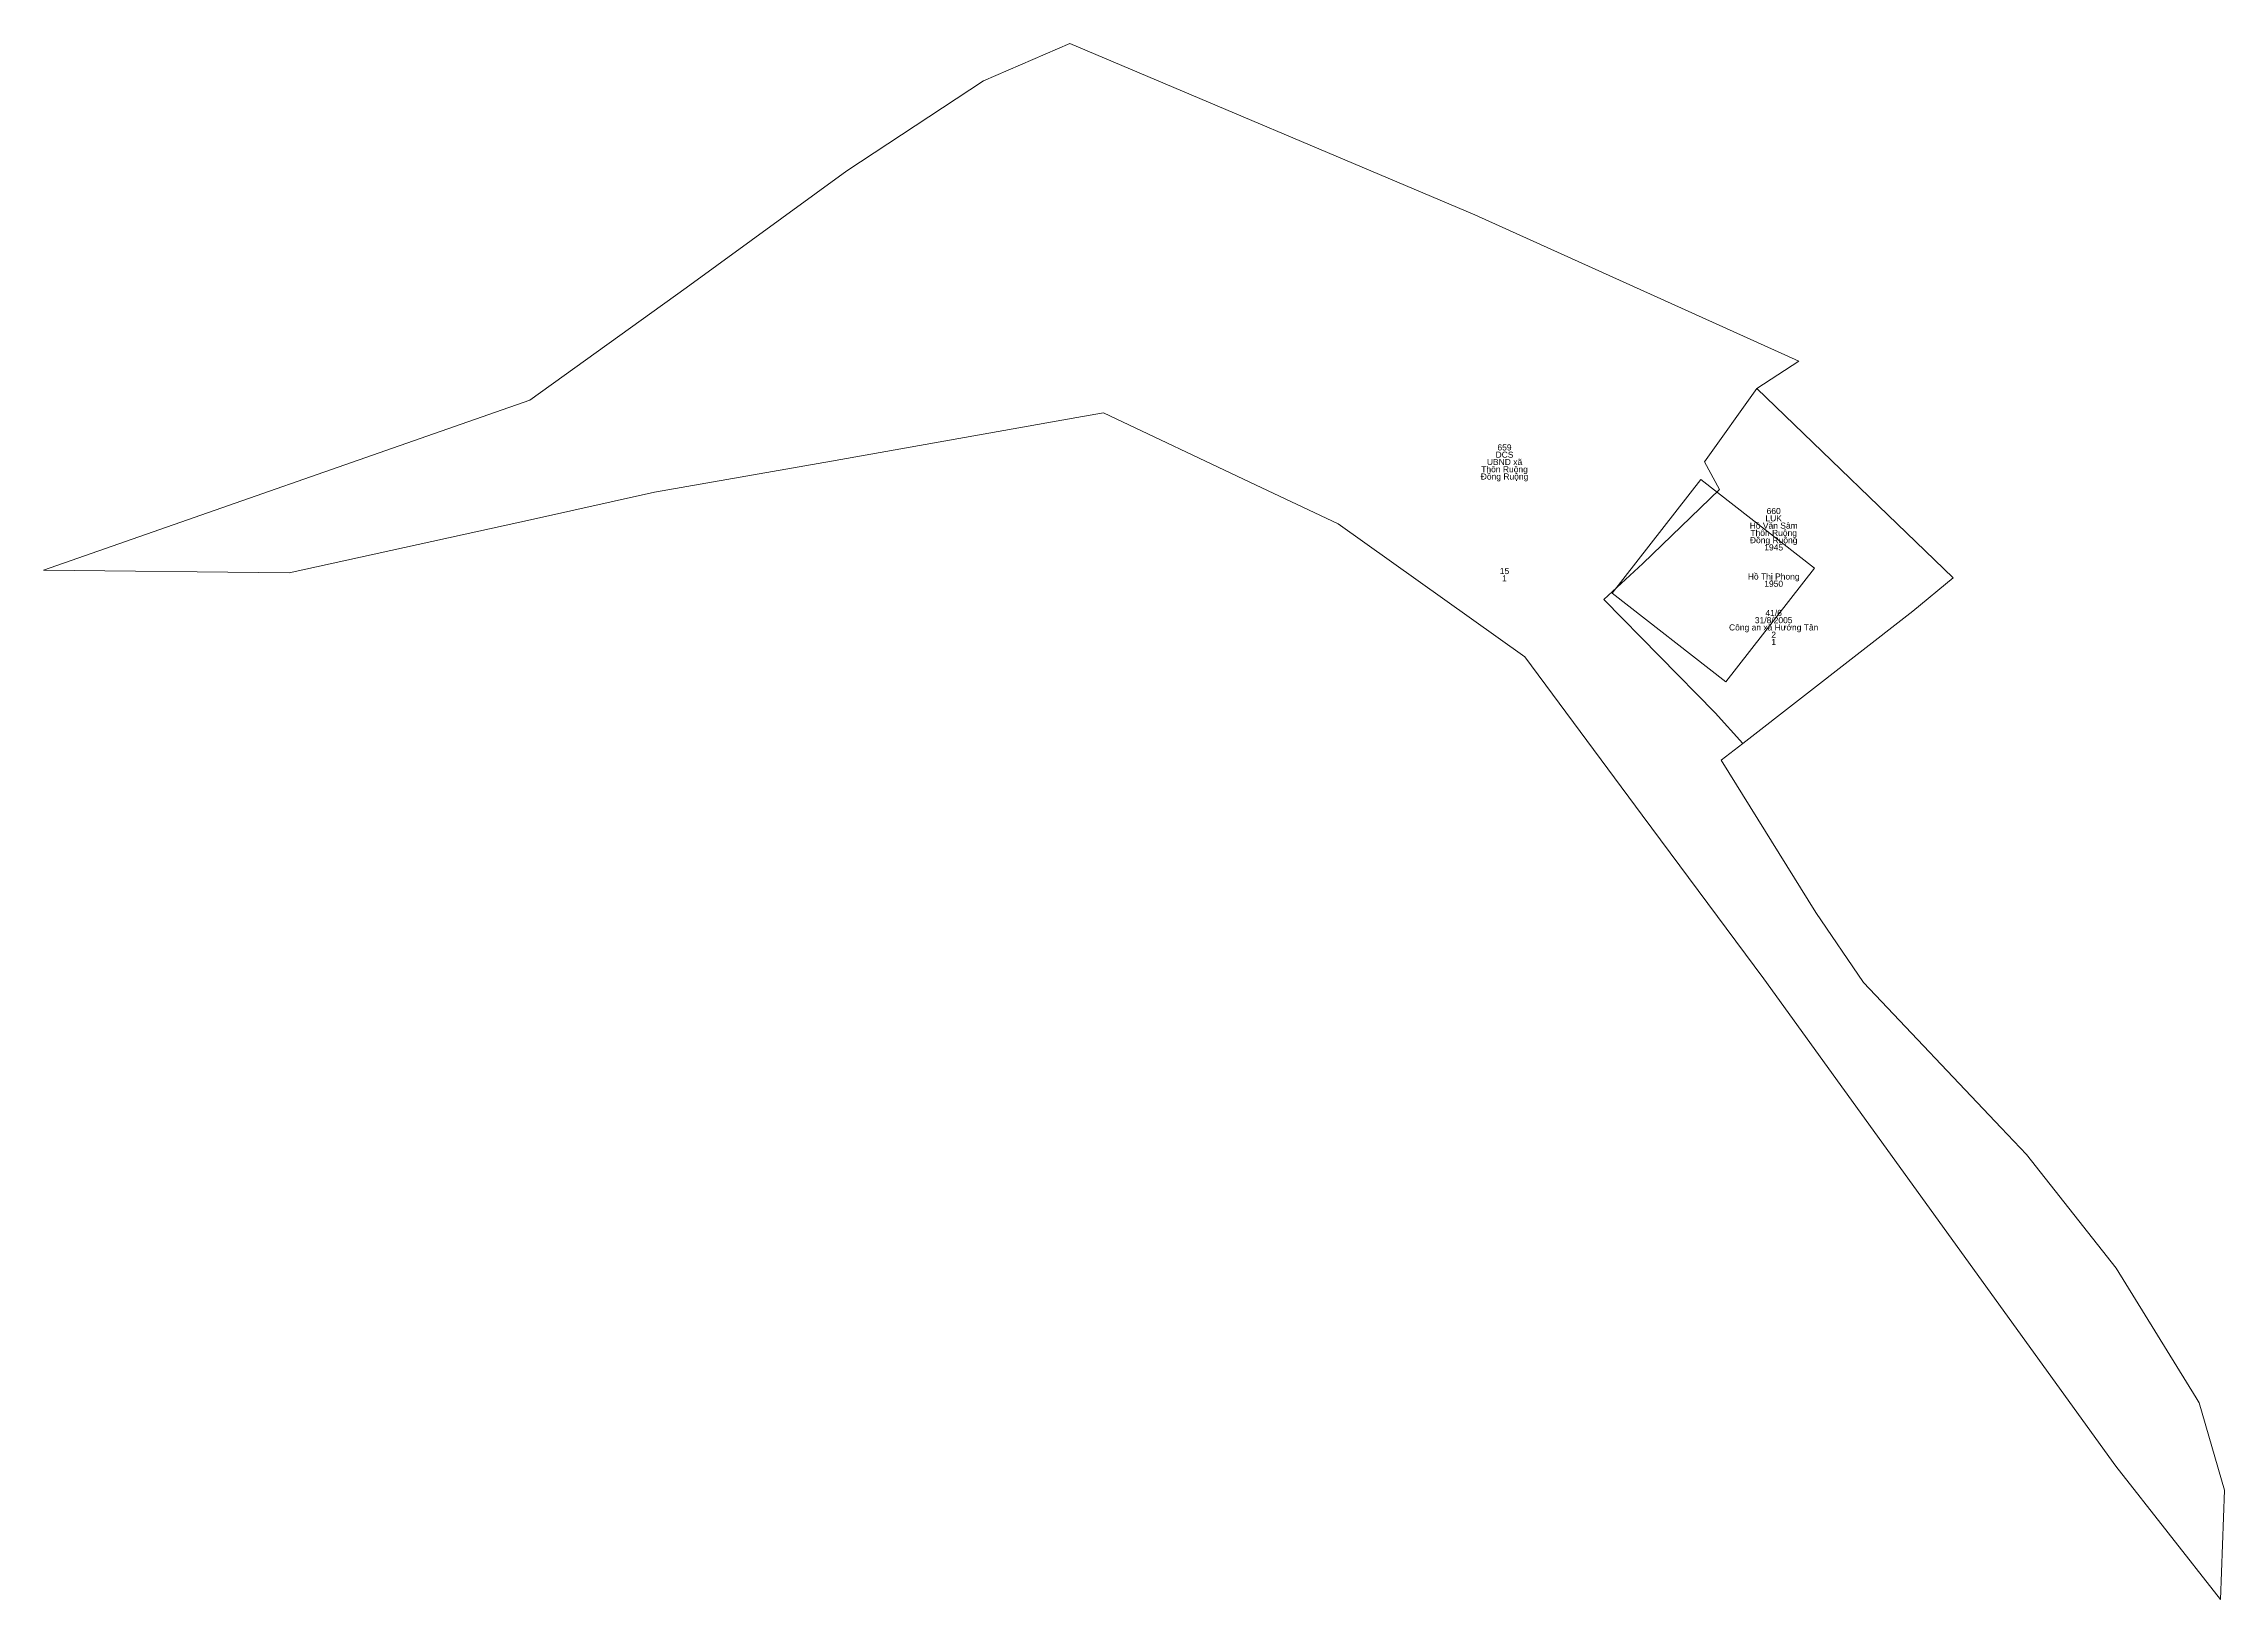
# Model space of a CAD drawing. Header units: metres. Extents: x 543340 to 547552, y 1841809 to 1845220.
# Drawn here: x 546800.4 to 546980.4, y 1842271.9 to 1842400.3 of the extents above; entities that cross this region are included whole.
import ezdxf

# ---------------------------------------------------------------- set-up
doc = ezdxf.new("R2010")
doc.units = ezdxf.units.M
doc.header["$MEASUREMENT"] = 0
for name, color, linetype, lineweight in [('Level 10', 7, 'Continuous', 0), ('Level 15', 7, 'Continuous', 0), ('Level 23', 7, 'Continuous', 0), ('Level 30', 7, 'Continuous', 0), ('Level 32', 7, 'Continuous', 0)]:
    doc.layers.add(name, color=color, linetype=linetype, lineweight=lineweight)
doc.styles.add('Style-Vnarial', font='Vnarial.shx')

msp = doc.modelspace()

# ---------------------------------------------------------------- texts
at = {"layer": 'Level 15', "color": 5, "linetype": 'Continuous', "lineweight": 0, "char_height": 0.5, "attachment_point": 5, "line_spacing_factor": 0.720005, "style": 'Style-Vnarial'}
for s, insert in [('659\\PDCS\\PUBND x·\\PTh«n Ruéng\\P§ång Ruéng\\P \\P \\P \\P \\P \\P \\P \\P \\P \\P \\P \\P \\P15\\P1\\P', (546920.98, 1842361.56)), ('660\\PLUK\\PHå V¨n S©m\\PTh«n Ruéng\\P§ång Ruéng\\P1945\\P \\P \\P \\PHå ThÞ Phong\\P1950\\P \\P \\P \\P41/6\\P31/8/2005\\PC«ng an x· H\xadíng T©n\\P2\\P1\\P', (546943.19, 1842356.31))]:
    msp.add_mtext(s, dxfattribs=dict(at, insert=insert))

# ---------------------------------------------------------------- linework, layer by layer
at = {"layer": 'Level 10', "color": 7, "linetype": 'Continuous', "lineweight": 0}
for p, q in [((546941.79, 1842371.81), (546945.27, 1842374.09)), ((546958, 1842356.19), (546941.79, 1842371.81)), ((546950.6, 1842322.8), (546961.95, 1842310.83)), ((546961.95, 1842310.83), (546964.04, 1842308.62)), ((546964.04, 1842308.62), (546971.44, 1842299.25)), ((546971.44, 1842299.25), (546978.06, 1842288.53)), ((546980.38, 1842280.91), (546980.06, 1842271.91))]:
    msp.add_line(p, q, dxfattribs=at)
at = {"layer": 'Level 10', "color": 7, "linetype": 'Continuous', "lineweight": 0, "flags": 128}
for points in [[(546941.79, 1842371.81), (546937.49, 1842365.77), (546938.71, 1842363.48), (546932.4, 1842357.39), (546929.17, 1842354.41), (546938.35, 1842345.05), (546940.64, 1842342.53)], [(546940.64, 1842342.53), (546954.66, 1842353.44), (546958, 1842356.19)], [(546940.64, 1842342.53), (546938.85, 1842341.16), (546946.68, 1842328.6), (546950.6, 1842322.8)], [(546978.06, 1842288.53), (546978.31, 1842288.12), (546980.38, 1842280.91)]]:
    msp.add_lwpolyline(points, dxfattribs=at)
at = {"layer": 'Level 23', "color": 30, "linetype": 'Continuous', "lineweight": 0}
for p, q in [((546885.68, 1842369.42), (546865.44, 1842365.84)), ((546840.84, 1842361.05), (546820.7, 1842356.6)), ((546800.43, 1842356.82), (546820.7, 1842356.6))]:
    msp.add_line(p, q, dxfattribs=at)
at = {"layer": 'Level 23', "color": 30, "linetype": 'Continuous', "lineweight": 0, "flags": 128}
for points in [[(546885.68, 1842369.42), (546887.88, 1842369.81), (546899.97, 1842364.1)], [(546840.84, 1842361.05), (546850.84, 1842363.26), (546865.44, 1842365.84)], [(546899.97, 1842364.1), (546907.24, 1842360.66), (546922.65, 1842349.67), (546932.35, 1842336.61)], [(546932.35, 1842336.61), (546942.37, 1842323.11), (546949.03, 1842313.9)], [(546980.06, 1842271.91), (546971.43, 1842282.9), (546949.03, 1842313.9)]]:
    msp.add_lwpolyline(points, dxfattribs=at)
at = {"layer": 'Level 30', "color": 1, "lineweight": 0, "flags": 128}
msp.add_lwpolyline([(546946.55, 1842356.99), (546937.17, 1842364.31), (546929.85, 1842354.93), (546939.23, 1842347.61), (546946.55, 1842356.99)], close=True, dxfattribs=at)
at = {"layer": 'Level 32', "color": 3, "linetype": 'Continuous', "lineweight": 0, "flags": 128}
msp.add_lwpolyline([(546945.27, 1842374.09), (546918.53, 1842386.15), (546885.12, 1842400.28), (546877.99, 1842397.21), (546866.7, 1842389.79), (546853.45, 1842380.13), (546840.54, 1842370.86), (546800.43, 1842356.82)], dxfattribs=at)

msp.set_redraw_order([(e.dxf.handle, doc.entitydb.next_handle()) for e in msp.query("TEXT MTEXT ATTDEF DIMENSION ARC_DIMENSION")])  # texts and dimensions are drawn at this point

doc.saveas('drawing.dxf')
